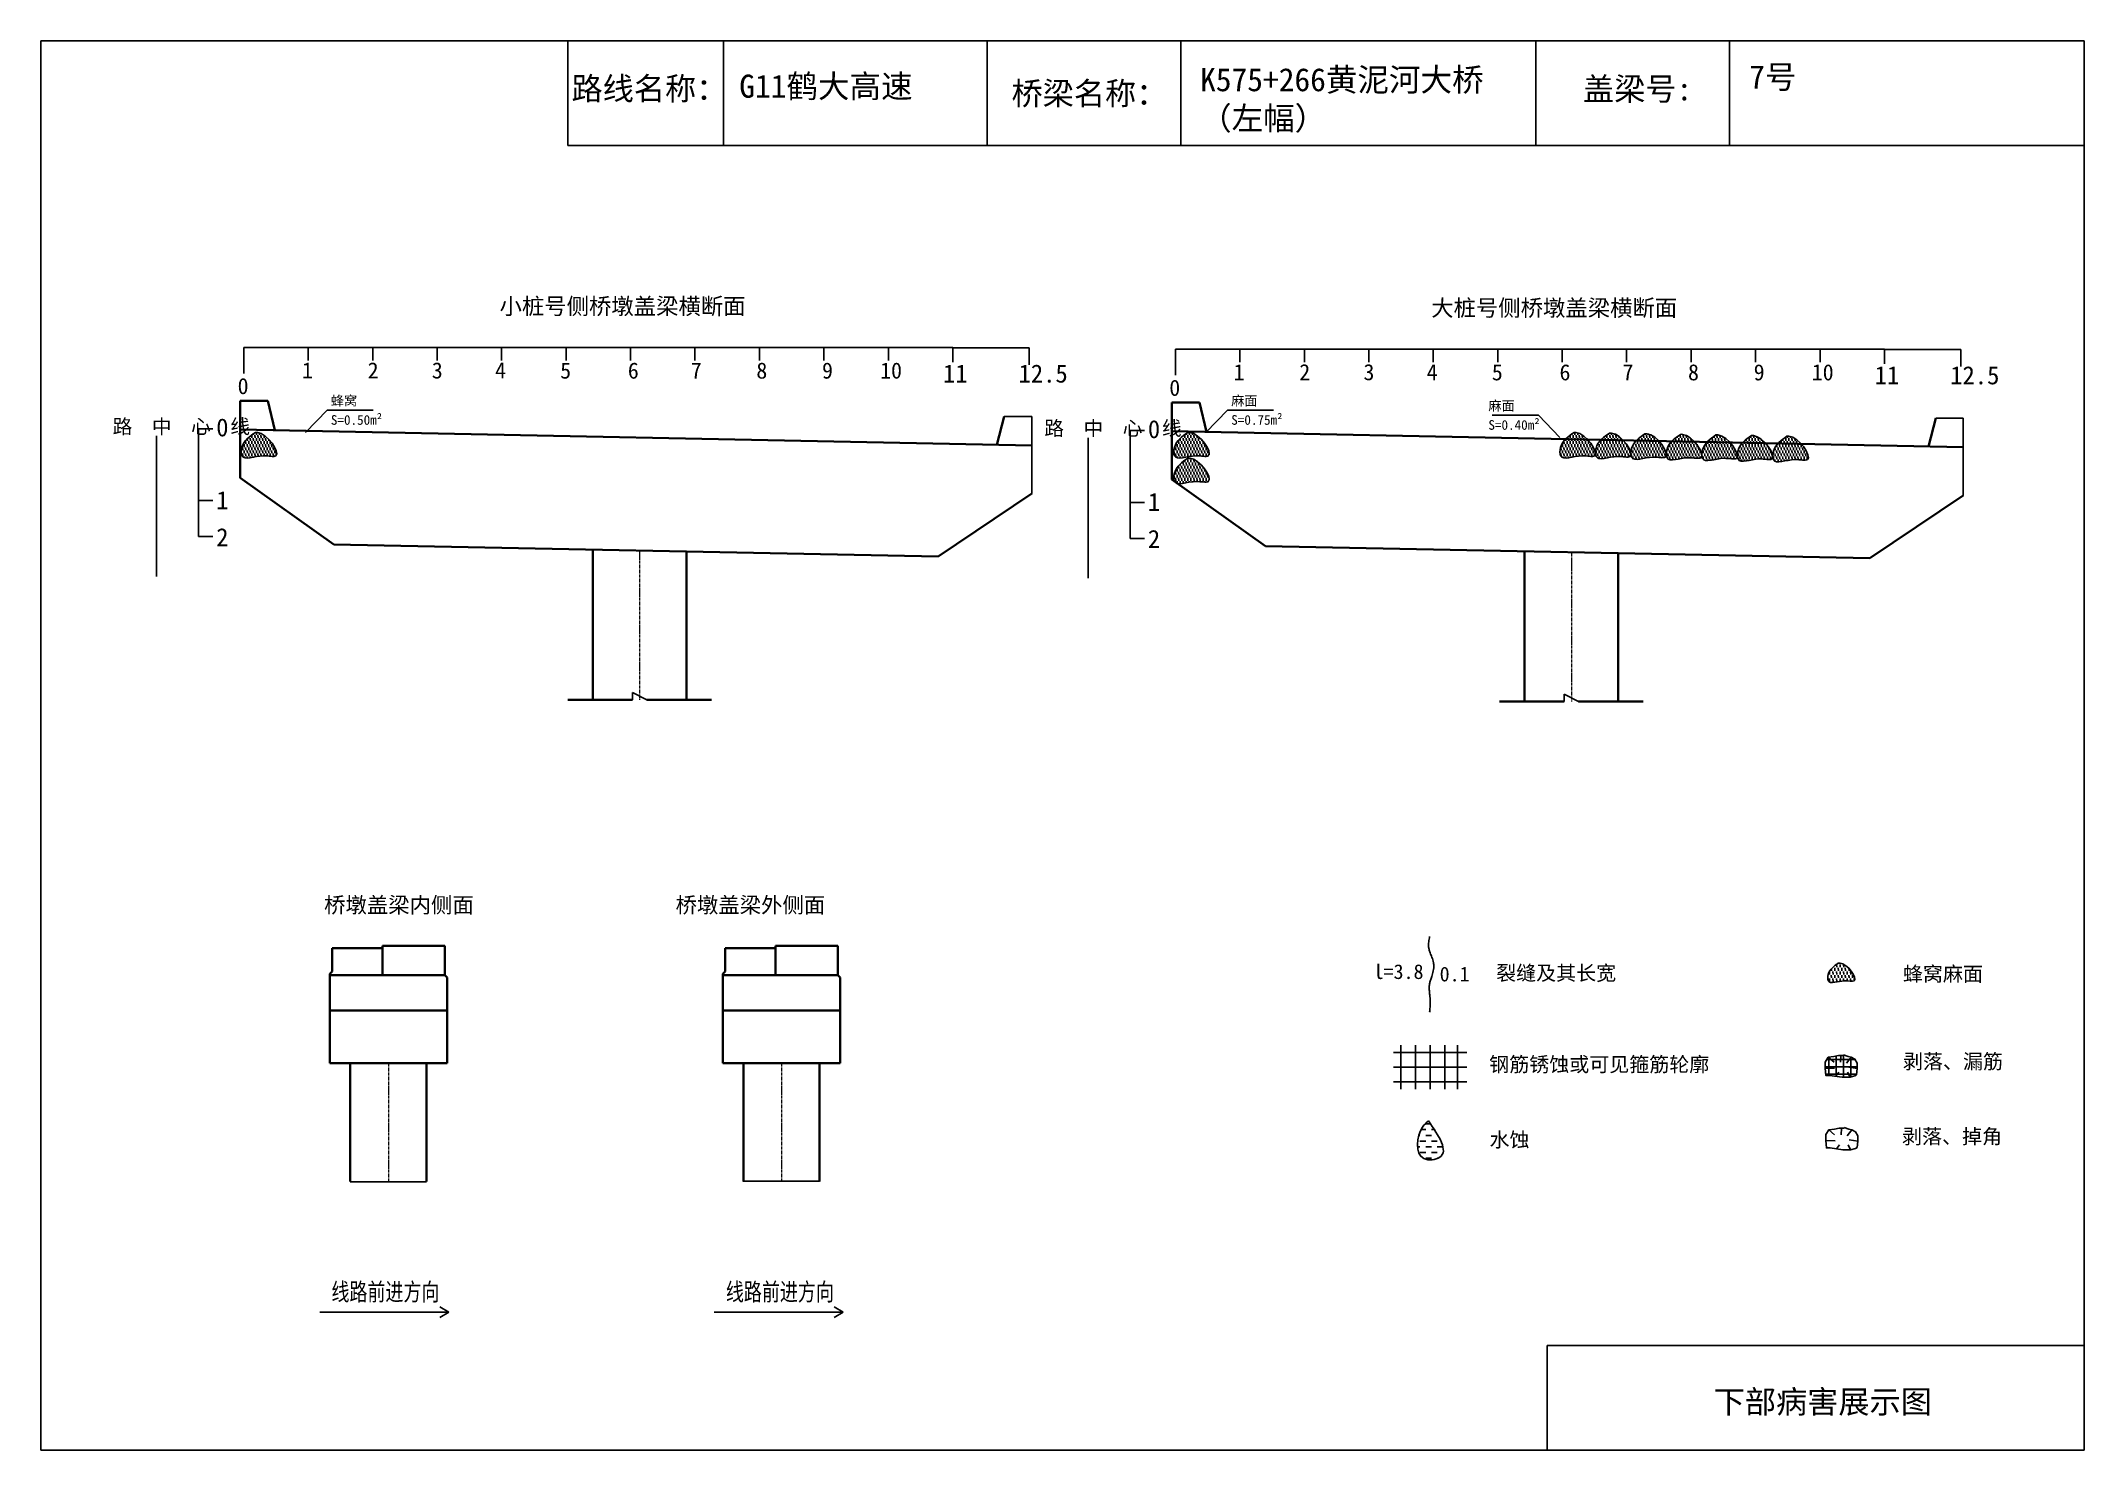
# Model space of a CAD drawing. Header units: millimetres. Extents: x 0 to 530, y -2790 to -99.
# Drawn here: x 0 to 530, y -1860 to -1494 of the extents above; entities that cross this region are included whole.
import ezdxf
from ezdxf.enums import TextEntityAlignment as Align

# ---------------------------------------------------------------- set-up
doc = ezdxf.new("R2010")
doc.units = ezdxf.units.MM
doc.linetypes.add('EBG_CENTER', pattern=[1.1, 0.8, -0.15, 0, -0.15])
doc.layers.add('Center', color=3, linetype='EBG_CENTER', lineweight=18)
doc.layers.add('中粗实线', color=4, linetype='Continuous', lineweight=35)
for name, color, linetype in [('加固措施', 7, 'Continuous'), ('图层1', 7, 'Continuous'), ('文字', 1, 'Continuous'), ('病害', 5, 'Continuous')]:
    doc.layers.add(name, color=color, linetype=linetype)
doc.styles.add('HAN', font='', dxfattribs={"width": 0.75})
doc.styles.get("Standard").update_dxf_attribs({"font": 'simsun.ttc', "height": 4.25})
doc.styles.get('HAN').set_extended_font_data('SimSun')
pattern_1 = [(0, (-3019.80915, -229.5924), (0.396875, 0.79375), [0, -0.79375])]
pattern_2 = [(0, (-5094.3226, -525.2974), (0.396875, 0.79375), [0, -0.79375])]

msp = doc.modelspace()

# ---------------------------------------------------------------- texts
for s, height, p in [('1', 4.18, (67.77, -1581.99)), ('2', 4.18, (84.8, -1581.99)), ('3', 4.18, (101.45, -1581.99)), ('4', 4.18, (117.86, -1581.99)), ('5', 4.18, (134.76, -1582.03)), ('6', 4.18, (152.32, -1582.03)), ('7', 4.18, (168.66, -1582.03)), ('8', 4.18, (185.67, -1582.03)), ('9', 4.18, (202.72, -1582.03)), ('10', 4.181, (217.78, -1582.03)), ('11', 4.693, (234.1, -1583.06)), ('12.5', 4.693, (253.71, -1583.06)), ('1', 4.18, (309.54, -1582.44)), ('2', 4.18, (326.57, -1582.44)), ('3', 4.18, (343.22, -1582.44)), ('4', 4.18, (359.63, -1582.44)), ('5', 4.18, (376.53, -1582.48)), ('6', 4.18, (394.09, -1582.48)), ('7', 4.18, (410.44, -1582.48)), ('8', 4.18, (427.44, -1582.48)), ('9', 4.18, (444.49, -1582.48)), ('10', 4.181, (459.55, -1582.48)), ('11', 4.693, (475.87, -1583.51)), ('12.5', 4.693, (495.48, -1583.51)), ('0', 4.18, (51.06, -1586.05)), ('0', 4.18, (292.83, -1586.5)), ('路  中  心  线', 3.734, (18.64, -1596.31)), ('0', 4.67, (45.51, -1597.02)), ('路  中  心  线', 3.734, (260.41, -1596.76)), ('0', 4.67, (287.28, -1597.47)), ('1', 4.67, (45.51, -1615.91)), ('1', 4.67, (287.28, -1616.36)), ('2', 4.67, (45.51, -1625.5)), ('2', 4.67, (287.28, -1625.95))]:
    msp.add_text(s, height=height).set_placement(p)
at = {"color": 7}
for s, p in [('蜂窝', (75.26, -1589)), ('麻面', (308.91, -1589)), ('麻面', (375.64, -1590.3)), ('S=0.50m²', (75.26, -1594)), ('S=0.75m²', (308.91, -1594)), ('S=0.40m²', (375.64, -1595.3))]:
    msp.add_text(s, height=2.5, dxfattribs=at).set_placement(p)
at = {"char_height": 6, "attachment_point": 1}
for s, insert, width in [('7号', (443.31, -1500.77), 78.5613), ('{\\fSimSun|b0|i0|c134|p2;\\C7;G11鹤大高速}', (181.23, -1503.17), 62.0827), ('K575+266黄泥河大桥（左幅）', (300.82, -1501.48), 84.4751)]:
    msp.add_mtext(s, dxfattribs=dict(at, insert=insert, width=width))
at = {"layer": '图层1'}
for s, p in [('路线名称：', (137.7, -1509.75)), ('桥梁名称：', (251.89, -1511)), ('盖梁号:', (400.2, -1509.84)), ('下部病害展示图', (434.11, -1850.42))]:
    msp.add_text(s, height=5.93, dxfattribs=at).set_placement(p)
at = {"layer": '图层1', "attachment_point": 1}
for s, insert, char_height in [('l=3.8', (345.86, -1733.97), 3.806), ('裂缝及其长宽', (377.65, -1734.32), 3.806), ('0.1', (362.99, -1734.6), 3.806), ('蜂窝麻面', (483.22, -1734.56), 3.806), ('钢筋锈蚀或可见箍筋轮廓', (375.86, -1758.02), 3.8061), ('剥落、漏筋', (483.22, -1757.26), 3.806), ('剥落、掉角', (482.98, -1776.71), 3.806), ('水蚀', (375.93, -1777.58), 3.806)]:
    msp.add_mtext(s, dxfattribs=dict(at, insert=insert, char_height=char_height))
at = {"layer": '文字', "color": 0}
for s, height, p in [('小桩号侧桥墩盖梁横断面', 4.2544, (119.03, -1565.36)), ('大桩号侧桥墩盖梁横断面', 4.2544, (360.8, -1565.81)), ('桥墩盖梁内侧面', 4.069, (73.5, -1720.61)), ('桥墩盖梁外侧面', 4.069, (164.7, -1720.61))]:
    msp.add_text(s, height=height, dxfattribs=at).set_placement(p)

# ---------------------------------------------------------------- blocks, each defined once
blk = doc.blocks.new('88888')
for p, q in [((1245.415, -3599.279), (1245.261, -3599.19)), ((1243.215, -3599.279), (1245.415, -3599.279)), ((1245.415, -3599.279), (1245.261, -3599.367))]:
    blk.add_line(p, q)
at = {"layer": '文字', "color": 0, "style": 'HAN', "width": 0.75}
blk.add_text('线路前进方向', height=0.3, dxfattribs=at).set_placement((1244.335, -3599.082), align=Align.CENTER)
blk = doc.blocks.new('adfsd')
at = {"lineweight": -2, "ltscale": 0.5}
for p, q in [((1140.897, -3083.694), (1140.936, -3083.729)), ((1140.983, -3083.682), (1140.981, -3083.729)), ((1141.053, -3083.694), (1141.022, -3083.735)), ((1140.876, -3083.768), (1140.94, -3083.769)), ((1140.948, -3083.824), (1140.969, -3083.796)), ((1141.045, -3083.83), (1141.028, -3083.796)), ((1141.094, -3083.772), (1141.036, -3083.763))]:
    blk.add_line(p, q, dxfattribs=at)
blk.add_lwpolyline([(1141, -3083.682), (1140.967, -3083.682), (1140.934, -3083.69), (1140.897, -3083.694), (1140.876, -3083.727), (1140.876, -3083.768), (1140.88, -3083.818), (1140.905, -3083.818), (1140.991, -3083.83), (1141.045, -3083.83), (1141.078, -3083.822), (1141.09, -3083.814), (1141.094, -3083.772), (1141.094, -3083.735), (1141.078, -3083.707), (1141.053, -3083.694), (1141.033, -3083.69), (1141, -3083.678)], dxfattribs=at)

# ---------------------------------------------------------------- hatches: boundary and pattern name
at = {"layer": '加固措施', "lineweight": -2}
h = msp.add_hatch(dxfattribs=at)
h.set_pattern_fill('DOTS')
h.set_pattern_definition(pattern_1)
edge = h.paths.add_edge_path()
edge.add_spline(control_points=[(55.66, -1596.01), (54.17, -1597.03), (52.06, -1598.48), (51.82, -1603.86), (56.82, -1601.39), (63.61, -1603.32), (58.55, -1595.89), (55.83, -1596), (55.66, -1596.01)], knot_values=[0, 0, 0, 0, 5.205471, 7.397577, 12.944796, 16.169923, 23.88441, 24.400432, 24.400432, 24.400432, 24.400432], degree=3, periodic=0)
h = msp.add_hatch(dxfattribs=at)
h.set_pattern_fill('DOTS')
h.set_pattern_definition(pattern_1)
edge = h.paths.add_edge_path()
edge.add_spline(control_points=[(55.66, -1596.01), (54.17, -1597.03), (52.06, -1598.48), (51.82, -1603.86), (56.82, -1601.39), (63.61, -1603.32), (58.55, -1595.89), (55.83, -1596), (55.66, -1596.01)], knot_values=[0, 0, 0, 0, 5.205471, 7.397577, 12.944796, 16.169923, 23.88441, 24.400432, 24.400432, 24.400432, 24.400432], degree=3, periodic=0)
h = msp.add_hatch(dxfattribs=at)
h.set_pattern_fill('DOTS')
h.set_pattern_definition(pattern_1)
edge = h.paths.add_edge_path()
edge.add_spline(control_points=[(297.66, -1596.01), (296.17, -1597.03), (294.06, -1598.48), (293.82, -1603.86), (298.82, -1601.39), (305.61, -1603.32), (300.55, -1595.89), (297.83, -1596), (297.66, -1596.01)], knot_values=[0, 0, 0, 0, 5.205471, 7.397577, 12.944796, 16.169923, 23.88441, 24.400432, 24.400432, 24.400432, 24.400432], degree=3, periodic=0)
h = msp.add_hatch(dxfattribs=at)
h.set_pattern_fill('DOTS')
h.set_pattern_definition(pattern_1)
edge = h.paths.add_edge_path()
edge.add_spline(control_points=[(297.66, -1596.01), (296.17, -1597.03), (294.06, -1598.48), (293.82, -1603.86), (298.82, -1601.39), (305.61, -1603.32), (300.55, -1595.89), (297.83, -1596), (297.66, -1596.01)], knot_values=[0, 0, 0, 0, 5.205471, 7.397577, 12.944796, 16.169923, 23.88441, 24.400432, 24.400432, 24.400432, 24.400432], degree=3, periodic=0)
h = msp.add_hatch(dxfattribs=at)
h.set_pattern_fill('DOTS')
h.set_pattern_definition(pattern_1)
edge = h.paths.add_edge_path()
edge.add_spline(control_points=[(397.86, -1596.01), (396.37, -1597.03), (394.26, -1598.48), (394.02, -1603.86), (399.02, -1601.39), (405.81, -1603.32), (400.75, -1595.89), (398.03, -1596), (397.86, -1596.01)], knot_values=[0, 0, 0, 0, 5.205471, 7.397577, 12.944796, 16.169923, 23.88441, 24.400432, 24.400432, 24.400432, 24.400432], degree=3, periodic=0)
h = msp.add_hatch(dxfattribs=at)
h.set_pattern_fill('DOTS')
h.set_pattern_definition(pattern_1)
edge = h.paths.add_edge_path()
edge.add_spline(control_points=[(397.86, -1596.01), (396.37, -1597.03), (394.26, -1598.48), (394.02, -1603.86), (399.02, -1601.39), (405.81, -1603.32), (400.75, -1595.89), (398.03, -1596), (397.86, -1596.01)], knot_values=[0, 0, 0, 0, 5.205471, 7.397577, 12.944796, 16.169923, 23.88441, 24.400432, 24.400432, 24.400432, 24.400432], degree=3, periodic=0)
h = msp.add_hatch(dxfattribs=at)
h.set_pattern_fill('DOTS')
h.set_pattern_definition(pattern_1)
edge = h.paths.add_edge_path()
edge.add_spline(control_points=[(407.07, -1596.17), (405.58, -1597.19), (403.47, -1598.64), (403.23, -1604.02), (408.23, -1601.55), (415.02, -1603.49), (409.96, -1596.05), (407.24, -1596.16), (407.07, -1596.17)], knot_values=[0, 0, 0, 0, 5.205471, 7.397577, 12.944796, 16.169923, 23.88441, 24.400432, 24.400432, 24.400432, 24.400432], degree=3, periodic=0)
h = msp.add_hatch(dxfattribs=at)
h.set_pattern_fill('DOTS')
h.set_pattern_definition(pattern_1)
edge = h.paths.add_edge_path()
edge.add_spline(control_points=[(407.07, -1596.17), (405.58, -1597.19), (403.47, -1598.64), (403.23, -1604.02), (408.23, -1601.55), (415.02, -1603.49), (409.96, -1596.05), (407.24, -1596.16), (407.07, -1596.17)], knot_values=[0, 0, 0, 0, 5.205471, 7.397577, 12.944796, 16.169923, 23.88441, 24.400432, 24.400432, 24.400432, 24.400432], degree=3, periodic=0)
h = msp.add_hatch(dxfattribs=at)
h.set_pattern_fill('DOTS')
h.set_pattern_definition(pattern_1)
edge = h.paths.add_edge_path()
edge.add_spline(control_points=[(416.28, -1596.33), (414.79, -1597.35), (412.68, -1598.8), (412.44, -1604.18), (417.44, -1601.71), (424.23, -1603.65), (419.17, -1596.21), (416.45, -1596.32), (416.28, -1596.33)], knot_values=[0, 0, 0, 0, 5.205471, 7.397577, 12.944796, 16.169923, 23.88441, 24.400432, 24.400432, 24.400432, 24.400432], degree=3, periodic=0)
h = msp.add_hatch(dxfattribs=at)
h.set_pattern_fill('DOTS')
h.set_pattern_definition(pattern_1)
edge = h.paths.add_edge_path()
edge.add_spline(control_points=[(416.28, -1596.33), (414.79, -1597.35), (412.68, -1598.8), (412.44, -1604.18), (417.44, -1601.71), (424.23, -1603.65), (419.17, -1596.21), (416.45, -1596.32), (416.28, -1596.33)], knot_values=[0, 0, 0, 0, 5.205471, 7.397577, 12.944796, 16.169923, 23.88441, 24.400432, 24.400432, 24.400432, 24.400432], degree=3, periodic=0)
h = msp.add_hatch(dxfattribs=at)
h.set_pattern_fill('DOTS')
h.set_pattern_definition(pattern_1)
edge = h.paths.add_edge_path()
edge.add_spline(control_points=[(425.49, -1596.49), (424, -1597.51), (421.89, -1598.96), (421.65, -1604.34), (426.65, -1601.87), (433.44, -1603.81), (428.38, -1596.37), (425.66, -1596.48), (425.49, -1596.49)], knot_values=[0, 0, 0, 0, 5.205471, 7.397577, 12.944796, 16.169923, 23.88441, 24.400432, 24.400432, 24.400432, 24.400432], degree=3, periodic=0)
h = msp.add_hatch(dxfattribs=at)
h.set_pattern_fill('DOTS')
h.set_pattern_definition(pattern_1)
edge = h.paths.add_edge_path()
edge.add_spline(control_points=[(425.49, -1596.49), (424, -1597.51), (421.89, -1598.96), (421.65, -1604.34), (426.65, -1601.87), (433.44, -1603.81), (428.38, -1596.37), (425.66, -1596.48), (425.49, -1596.49)], knot_values=[0, 0, 0, 0, 5.205471, 7.397577, 12.944796, 16.169923, 23.88441, 24.400432, 24.400432, 24.400432, 24.400432], degree=3, periodic=0)
h = msp.add_hatch(dxfattribs=at)
h.set_pattern_fill('DOTS')
h.set_pattern_definition(pattern_1)
edge = h.paths.add_edge_path()
edge.add_spline(control_points=[(434.7, -1596.65), (433.21, -1597.67), (431.1, -1599.13), (430.86, -1604.5), (435.86, -1602.03), (442.65, -1603.97), (437.59, -1596.53), (434.87, -1596.64), (434.7, -1596.65)], knot_values=[0, 0, 0, 0, 5.205471, 7.397577, 12.944796, 16.169923, 23.88441, 24.400432, 24.400432, 24.400432, 24.400432], degree=3, periodic=0)
h = msp.add_hatch(dxfattribs=at)
h.set_pattern_fill('DOTS')
h.set_pattern_definition(pattern_1)
edge = h.paths.add_edge_path()
edge.add_spline(control_points=[(434.7, -1596.65), (433.21, -1597.67), (431.1, -1599.13), (430.86, -1604.5), (435.86, -1602.03), (442.65, -1603.97), (437.59, -1596.53), (434.87, -1596.64), (434.7, -1596.65)], knot_values=[0, 0, 0, 0, 5.205471, 7.397577, 12.944796, 16.169923, 23.88441, 24.400432, 24.400432, 24.400432, 24.400432], degree=3, periodic=0)
h = msp.add_hatch(dxfattribs=at)
h.set_pattern_fill('DOTS')
h.set_pattern_definition(pattern_1)
edge = h.paths.add_edge_path()
edge.add_spline(control_points=[(443.91, -1596.81), (442.42, -1597.83), (440.31, -1599.29), (440.07, -1604.66), (445.07, -1602.19), (451.86, -1604.13), (446.81, -1596.69), (444.08, -1596.8), (443.91, -1596.81)], knot_values=[0, 0, 0, 0, 5.205471, 7.397577, 12.944796, 16.169923, 23.88441, 24.400432, 24.400432, 24.400432, 24.400432], degree=3, periodic=0)
h = msp.add_hatch(dxfattribs=at)
h.set_pattern_fill('DOTS')
h.set_pattern_definition(pattern_1)
edge = h.paths.add_edge_path()
edge.add_spline(control_points=[(443.91, -1596.81), (442.42, -1597.83), (440.31, -1599.29), (440.07, -1604.66), (445.07, -1602.19), (451.86, -1604.13), (446.81, -1596.69), (444.08, -1596.8), (443.91, -1596.81)], knot_values=[0, 0, 0, 0, 5.205471, 7.397577, 12.944796, 16.169923, 23.88441, 24.400432, 24.400432, 24.400432, 24.400432], degree=3, periodic=0)
h = msp.add_hatch(dxfattribs=at)
h.set_pattern_fill('DOTS')
h.set_pattern_definition(pattern_1)
edge = h.paths.add_edge_path()
edge.add_spline(control_points=[(453.12, -1596.97), (451.63, -1597.99), (449.52, -1599.45), (449.28, -1604.83), (454.28, -1602.35), (461.07, -1604.29), (456.02, -1596.85), (453.29, -1596.97), (453.12, -1596.97)], knot_values=[0, 0, 0, 0, 5.205471, 7.397577, 12.944796, 16.169923, 23.88441, 24.400432, 24.400432, 24.400432, 24.400432], degree=3, periodic=0)
h = msp.add_hatch(dxfattribs=at)
h.set_pattern_fill('DOTS')
h.set_pattern_definition(pattern_1)
edge = h.paths.add_edge_path()
edge.add_spline(control_points=[(453.12, -1596.97), (451.63, -1597.99), (449.52, -1599.45), (449.28, -1604.83), (454.28, -1602.35), (461.07, -1604.29), (456.02, -1596.85), (453.29, -1596.97), (453.12, -1596.97)], knot_values=[0, 0, 0, 0, 5.205471, 7.397577, 12.944796, 16.169923, 23.88441, 24.400432, 24.400432, 24.400432, 24.400432], degree=3, periodic=0)
h = msp.add_hatch(dxfattribs=at)
h.set_pattern_fill('DOTS')
h.set_pattern_definition(pattern_1)
edge = h.paths.add_edge_path()
edge.add_spline(control_points=[(297.66, -1602.66), (296.17, -1603.69), (294.06, -1605.14), (293.82, -1610.52), (298.82, -1608.05), (305.61, -1609.98), (300.55, -1602.54), (297.83, -1602.66), (297.66, -1602.66)], knot_values=[0, 0, 0, 0, 5.205471, 7.397577, 12.944796, 16.169923, 23.88441, 24.400432, 24.400432, 24.400432, 24.400432], degree=3, periodic=0)
h = msp.add_hatch(dxfattribs=at)
h.set_pattern_fill('DOTS')
h.set_pattern_definition(pattern_1)
edge = h.paths.add_edge_path()
edge.add_spline(control_points=[(297.66, -1602.66), (296.17, -1603.69), (294.06, -1605.14), (293.82, -1610.52), (298.82, -1608.05), (305.61, -1609.98), (300.55, -1602.54), (297.83, -1602.66), (297.66, -1602.66)], knot_values=[0, 0, 0, 0, 5.205471, 7.397577, 12.944796, 16.169923, 23.88441, 24.400432, 24.400432, 24.400432, 24.400432], degree=3, periodic=0)
h = msp.add_hatch(dxfattribs=at)
h.set_pattern_fill('DOTS', scale=0.761211)
h.set_pattern_definition([(0, (-3146.7425, -173.572), (0.45993196, 0.91986392), [0, -0.91986392])])
edge = h.paths.add_edge_path()
edge.add_spline(control_points=[(466.5, -1733.64), (465.37, -1734.42), (463.76, -1735.53), (463.58, -1739.62), (467.38, -1737.74), (472.55, -1739.21), (468.71, -1733.55), (466.63, -1733.64), (466.5, -1733.64)], knot_values=[0, 0, 0, 0, 5.205471, 7.397577, 12.944796, 16.169923, 23.88441, 24.400432, 24.400432, 24.400432, 24.400432], degree=3, periodic=0)
h = msp.add_hatch(dxfattribs=at)
h.set_pattern_fill('DASH', color=256, scale=0.68509)
h.set_pattern_definition([(0, (-2589.7005, -131.6949), (1.49017954, 1.49017954), [1.4901795, -1.4901795])])
edge = h.paths.add_edge_path()
edge.add_spline(control_points=[(360.1, -1774.58), (359.56, -1775.06), (357.02, -1777.31), (356.34, -1785.5), (366.54, -1784.05), (362.77, -1778.5), (360.1, -1774.58)], knot_values=[0, 0, 0, 0, 3.237042, 15.187225, 21.182779, 35.601669, 35.601669, 35.601669, 35.601669], degree=3, periodic=0)
at = {"layer": '病害', "lineweight": -2}
h = msp.add_hatch(dxfattribs=at)
h.set_pattern_fill('DOTS', color=4, style=0)
h.set_pattern_definition(pattern_2)
edge = h.paths.add_edge_path()
edge.add_spline(control_points=[(55.66, -1596.01), (54.17, -1597.03), (52.06, -1598.48), (51.82, -1603.86), (56.82, -1601.39), (63.61, -1603.32), (58.55, -1595.89), (55.83, -1596), (55.66, -1596.01)], knot_values=[0, 0, 0, 0, 1.041094, 1.479515, 2.588959, 3.233985, 4.776882, 4.880086, 4.880086, 4.880086, 4.880086], degree=3, periodic=0)
h = msp.add_hatch(dxfattribs=at)
h.set_pattern_fill('DOTS', color=4, style=0)
h.set_pattern_definition(pattern_2)
edge = h.paths.add_edge_path()
edge.add_spline(control_points=[(55.66, -1596.01), (54.17, -1597.03), (52.06, -1598.48), (51.82, -1603.86), (56.82, -1601.39), (63.61, -1603.32), (58.55, -1595.89), (55.83, -1596), (55.66, -1596.01)], knot_values=[0, 0, 0, 0, 1.041094, 1.479515, 2.588959, 3.233985, 4.776882, 4.880086, 4.880086, 4.880086, 4.880086], degree=3, periodic=0)
h = msp.add_hatch(dxfattribs=at)
h.set_pattern_fill('DOTS', color=4, style=0)
h.set_pattern_definition(pattern_2)
edge = h.paths.add_edge_path()
edge.add_spline(control_points=[(297.66, -1596.01), (296.17, -1597.03), (294.06, -1598.48), (293.82, -1603.86), (298.82, -1601.39), (305.61, -1603.32), (300.55, -1595.89), (297.83, -1596), (297.66, -1596.01)], knot_values=[0, 0, 0, 0, 1.041094, 1.479515, 2.588959, 3.233985, 4.776882, 4.880086, 4.880086, 4.880086, 4.880086], degree=3, periodic=0)
h = msp.add_hatch(dxfattribs=at)
h.set_pattern_fill('DOTS', color=4, style=0)
h.set_pattern_definition(pattern_2)
edge = h.paths.add_edge_path()
edge.add_spline(control_points=[(297.66, -1596.01), (296.17, -1597.03), (294.06, -1598.48), (293.82, -1603.86), (298.82, -1601.39), (305.61, -1603.32), (300.55, -1595.89), (297.83, -1596), (297.66, -1596.01)], knot_values=[0, 0, 0, 0, 1.041094, 1.479515, 2.588959, 3.233985, 4.776882, 4.880086, 4.880086, 4.880086, 4.880086], degree=3, periodic=0)
h = msp.add_hatch(dxfattribs=at)
h.set_pattern_fill('DOTS', color=4, style=0)
h.set_pattern_definition(pattern_2)
edge = h.paths.add_edge_path()
edge.add_spline(control_points=[(397.86, -1596.01), (396.37, -1597.03), (394.26, -1598.48), (394.02, -1603.86), (399.02, -1601.39), (405.81, -1603.32), (400.75, -1595.89), (398.03, -1596), (397.86, -1596.01)], knot_values=[0, 0, 0, 0, 1.041094, 1.479515, 2.588959, 3.233985, 4.776882, 4.880086, 4.880086, 4.880086, 4.880086], degree=3, periodic=0)
h = msp.add_hatch(dxfattribs=at)
h.set_pattern_fill('DOTS', color=4, style=0)
h.set_pattern_definition(pattern_2)
edge = h.paths.add_edge_path()
edge.add_spline(control_points=[(397.86, -1596.01), (396.37, -1597.03), (394.26, -1598.48), (394.02, -1603.86), (399.02, -1601.39), (405.81, -1603.32), (400.75, -1595.89), (398.03, -1596), (397.86, -1596.01)], knot_values=[0, 0, 0, 0, 1.041094, 1.479515, 2.588959, 3.233985, 4.776882, 4.880086, 4.880086, 4.880086, 4.880086], degree=3, periodic=0)
h = msp.add_hatch(dxfattribs=at)
h.set_pattern_fill('DOTS', color=4, style=0)
h.set_pattern_definition(pattern_2)
edge = h.paths.add_edge_path()
edge.add_spline(control_points=[(407.07, -1596.17), (405.58, -1597.19), (403.47, -1598.64), (403.23, -1604.02), (408.23, -1601.55), (415.02, -1603.49), (409.96, -1596.05), (407.24, -1596.16), (407.07, -1596.17)], knot_values=[0, 0, 0, 0, 1.041094, 1.479515, 2.588959, 3.233985, 4.776882, 4.880086, 4.880086, 4.880086, 4.880086], degree=3, periodic=0)
h = msp.add_hatch(dxfattribs=at)
h.set_pattern_fill('DOTS', color=4, style=0)
h.set_pattern_definition(pattern_2)
edge = h.paths.add_edge_path()
edge.add_spline(control_points=[(407.07, -1596.17), (405.58, -1597.19), (403.47, -1598.64), (403.23, -1604.02), (408.23, -1601.55), (415.02, -1603.49), (409.96, -1596.05), (407.24, -1596.16), (407.07, -1596.17)], knot_values=[0, 0, 0, 0, 1.041094, 1.479515, 2.588959, 3.233985, 4.776882, 4.880086, 4.880086, 4.880086, 4.880086], degree=3, periodic=0)
h = msp.add_hatch(dxfattribs=at)
h.set_pattern_fill('DOTS', color=4, style=0)
h.set_pattern_definition(pattern_2)
edge = h.paths.add_edge_path()
edge.add_spline(control_points=[(416.28, -1596.33), (414.79, -1597.35), (412.68, -1598.8), (412.44, -1604.18), (417.44, -1601.71), (424.23, -1603.65), (419.17, -1596.21), (416.45, -1596.32), (416.28, -1596.33)], knot_values=[0, 0, 0, 0, 1.041094, 1.479515, 2.588959, 3.233985, 4.776882, 4.880086, 4.880086, 4.880086, 4.880086], degree=3, periodic=0)
h = msp.add_hatch(dxfattribs=at)
h.set_pattern_fill('DOTS', color=4, style=0)
h.set_pattern_definition(pattern_2)
edge = h.paths.add_edge_path()
edge.add_spline(control_points=[(416.28, -1596.33), (414.79, -1597.35), (412.68, -1598.8), (412.44, -1604.18), (417.44, -1601.71), (424.23, -1603.65), (419.17, -1596.21), (416.45, -1596.32), (416.28, -1596.33)], knot_values=[0, 0, 0, 0, 1.041094, 1.479515, 2.588959, 3.233985, 4.776882, 4.880086, 4.880086, 4.880086, 4.880086], degree=3, periodic=0)
h = msp.add_hatch(dxfattribs=at)
h.set_pattern_fill('DOTS', color=4, style=0)
h.set_pattern_definition(pattern_2)
edge = h.paths.add_edge_path()
edge.add_spline(control_points=[(425.49, -1596.49), (424, -1597.51), (421.89, -1598.96), (421.65, -1604.34), (426.65, -1601.87), (433.44, -1603.81), (428.38, -1596.37), (425.66, -1596.48), (425.49, -1596.49)], knot_values=[0, 0, 0, 0, 1.041094, 1.479515, 2.588959, 3.233985, 4.776882, 4.880086, 4.880086, 4.880086, 4.880086], degree=3, periodic=0)
h = msp.add_hatch(dxfattribs=at)
h.set_pattern_fill('DOTS', color=4, style=0)
h.set_pattern_definition(pattern_2)
edge = h.paths.add_edge_path()
edge.add_spline(control_points=[(425.49, -1596.49), (424, -1597.51), (421.89, -1598.96), (421.65, -1604.34), (426.65, -1601.87), (433.44, -1603.81), (428.38, -1596.37), (425.66, -1596.48), (425.49, -1596.49)], knot_values=[0, 0, 0, 0, 1.041094, 1.479515, 2.588959, 3.233985, 4.776882, 4.880086, 4.880086, 4.880086, 4.880086], degree=3, periodic=0)
h = msp.add_hatch(dxfattribs=at)
h.set_pattern_fill('DOTS', color=4, style=0)
h.set_pattern_definition(pattern_2)
edge = h.paths.add_edge_path()
edge.add_spline(control_points=[(434.7, -1596.65), (433.21, -1597.67), (431.1, -1599.13), (430.86, -1604.5), (435.86, -1602.03), (442.65, -1603.97), (437.59, -1596.53), (434.87, -1596.64), (434.7, -1596.65)], knot_values=[0, 0, 0, 0, 1.041094, 1.479515, 2.588959, 3.233985, 4.776882, 4.880086, 4.880086, 4.880086, 4.880086], degree=3, periodic=0)
h = msp.add_hatch(dxfattribs=at)
h.set_pattern_fill('DOTS', color=4, style=0)
h.set_pattern_definition(pattern_2)
edge = h.paths.add_edge_path()
edge.add_spline(control_points=[(434.7, -1596.65), (433.21, -1597.67), (431.1, -1599.13), (430.86, -1604.5), (435.86, -1602.03), (442.65, -1603.97), (437.59, -1596.53), (434.87, -1596.64), (434.7, -1596.65)], knot_values=[0, 0, 0, 0, 1.041094, 1.479515, 2.588959, 3.233985, 4.776882, 4.880086, 4.880086, 4.880086, 4.880086], degree=3, periodic=0)
h = msp.add_hatch(dxfattribs=at)
h.set_pattern_fill('DOTS', color=4, style=0)
h.set_pattern_definition(pattern_2)
edge = h.paths.add_edge_path()
edge.add_spline(control_points=[(443.91, -1596.81), (442.42, -1597.83), (440.31, -1599.29), (440.07, -1604.66), (445.07, -1602.19), (451.86, -1604.13), (446.81, -1596.69), (444.08, -1596.8), (443.91, -1596.81)], knot_values=[0, 0, 0, 0, 1.041094, 1.479515, 2.588959, 3.233985, 4.776882, 4.880086, 4.880086, 4.880086, 4.880086], degree=3, periodic=0)
h = msp.add_hatch(dxfattribs=at)
h.set_pattern_fill('DOTS', color=4, style=0)
h.set_pattern_definition(pattern_2)
edge = h.paths.add_edge_path()
edge.add_spline(control_points=[(443.91, -1596.81), (442.42, -1597.83), (440.31, -1599.29), (440.07, -1604.66), (445.07, -1602.19), (451.86, -1604.13), (446.81, -1596.69), (444.08, -1596.8), (443.91, -1596.81)], knot_values=[0, 0, 0, 0, 1.041094, 1.479515, 2.588959, 3.233985, 4.776882, 4.880086, 4.880086, 4.880086, 4.880086], degree=3, periodic=0)
h = msp.add_hatch(dxfattribs=at)
h.set_pattern_fill('DOTS', color=4, style=0)
h.set_pattern_definition(pattern_2)
edge = h.paths.add_edge_path()
edge.add_spline(control_points=[(453.12, -1596.97), (451.63, -1597.99), (449.52, -1599.45), (449.28, -1604.83), (454.28, -1602.35), (461.07, -1604.29), (456.02, -1596.85), (453.29, -1596.97), (453.12, -1596.97)], knot_values=[0, 0, 0, 0, 1.041094, 1.479515, 2.588959, 3.233985, 4.776882, 4.880086, 4.880086, 4.880086, 4.880086], degree=3, periodic=0)
h = msp.add_hatch(dxfattribs=at)
h.set_pattern_fill('DOTS', color=4, style=0)
h.set_pattern_definition(pattern_2)
edge = h.paths.add_edge_path()
edge.add_spline(control_points=[(453.12, -1596.97), (451.63, -1597.99), (449.52, -1599.45), (449.28, -1604.83), (454.28, -1602.35), (461.07, -1604.29), (456.02, -1596.85), (453.29, -1596.97), (453.12, -1596.97)], knot_values=[0, 0, 0, 0, 1.041094, 1.479515, 2.588959, 3.233985, 4.776882, 4.880086, 4.880086, 4.880086, 4.880086], degree=3, periodic=0)
h = msp.add_hatch(dxfattribs=at)
h.set_pattern_fill('DOTS', color=4, style=0)
h.set_pattern_definition(pattern_2)
edge = h.paths.add_edge_path()
edge.add_spline(control_points=[(297.66, -1602.66), (296.17, -1603.69), (294.06, -1605.14), (293.82, -1610.52), (298.82, -1608.05), (305.61, -1609.98), (300.55, -1602.54), (297.83, -1602.66), (297.66, -1602.66)], knot_values=[0, 0, 0, 0, 1.041094, 1.479515, 2.588959, 3.233985, 4.776882, 4.880086, 4.880086, 4.880086, 4.880086], degree=3, periodic=0)
h = msp.add_hatch(dxfattribs=at)
h.set_pattern_fill('DOTS', color=4, style=0)
h.set_pattern_definition(pattern_2)
edge = h.paths.add_edge_path()
edge.add_spline(control_points=[(297.66, -1602.66), (296.17, -1603.69), (294.06, -1605.14), (293.82, -1610.52), (298.82, -1608.05), (305.61, -1609.98), (300.55, -1602.54), (297.83, -1602.66), (297.66, -1602.66)], knot_values=[0, 0, 0, 0, 1.041094, 1.479515, 2.588959, 3.233985, 4.776882, 4.880086, 4.880086, 4.880086, 4.880086], degree=3, periodic=0)
h = msp.add_hatch(dxfattribs=at)
h.set_pattern_fill('DOTS', color=4, scale=0.761211, style=0)
h.set_pattern_definition([(0, (-5550.8623, -516.2597), (0.45993196, 0.91986392), [0, -0.91986392])])
edge = h.paths.add_edge_path()
edge.add_spline(control_points=[(466.5, -1733.64), (465.37, -1734.42), (463.76, -1735.53), (463.58, -1739.62), (467.38, -1737.74), (472.55, -1739.21), (468.71, -1733.55), (466.63, -1733.64), (466.5, -1733.64)], knot_values=[0, 0, 0, 0, 1.041094, 1.479515, 2.588959, 3.233985, 4.776882, 4.880086, 4.880086, 4.880086, 4.880086], degree=3, periodic=0)

# ---------------------------------------------------------------- linework, layer by layer
at = {"color": 0}
for p, q in [((0, -1494.41), (530.24, -1494.41)), ((0, -1860), (0, -1494.41)), ((136.78, -1494.41), (136.78, -1521.59)), ((245.6, -1494.41), (245.6, -1521.59)), ((387.92, -1494.41), (387.92, -1521.59)), ((438.18, -1494.47), (438.18, -1521.65)), ((530.24, -1494.41), (530.24, -1860)), ((136.78, -1521.59), (530.24, -1521.59)), ((52.68, -1580.67), (52.68, -1573.98)), ((52.68, -1573.98), (69.4, -1573.98)), ((69.4, -1573.98), (69.4, -1577.32)), ((69.4, -1573.98), (86.13, -1573.98)), ((86.13, -1573.98), (102.85, -1573.98)), ((86.13, -1573.98), (86.13, -1577.32)), ((102.85, -1573.98), (119.58, -1573.98)), ((102.85, -1573.98), (102.85, -1577.32)), ((119.58, -1573.98), (136.3, -1573.98)), ((119.58, -1573.98), (119.58, -1577.32)), ((136.3, -1573.98), (153.03, -1573.98)), ((136.3, -1573.98), (136.3, -1577.32)), ((153.03, -1573.98), (169.75, -1573.98)), ((153.03, -1573.98), (153.03, -1577.32)), ((169.75, -1573.98), (186.48, -1573.98)), ((169.75, -1573.98), (169.75, -1577.32)), ((186.48, -1573.98), (203.2, -1573.98)), ((186.48, -1573.98), (186.48, -1577.32)), ((186.48, -1573.98), (199.86, -1573.98)), ((203.2, -1573.98), (219.93, -1573.98)), ((203.2, -1573.98), (203.2, -1577.32)), ((203.2, -1573.98), (206.55, -1573.98)), ((219.93, -1573.98), (236.65, -1573.98)), ((219.93, -1573.98), (219.93, -1577.32)), ((236.66, -1574.02), (236.66, -1577.77)), ((294.45, -1581.12), (294.45, -1574.43)), ((294.45, -1574.43), (311.17, -1574.43)), ((311.17, -1574.43), (311.17, -1577.77)), ((311.17, -1574.43), (327.9, -1574.43)), ((327.9, -1574.43), (344.62, -1574.43)), ((327.9, -1574.43), (327.9, -1577.77)), ((344.62, -1574.43), (361.35, -1574.43)), ((344.62, -1574.43), (344.62, -1577.77)), ((361.35, -1574.43), (378.07, -1574.43)), ((361.35, -1574.43), (361.35, -1577.77)), ((378.07, -1574.43), (394.8, -1574.43)), ((378.07, -1574.43), (378.07, -1577.77)), ((394.8, -1574.43), (411.52, -1574.43)), ((394.8, -1574.43), (394.8, -1577.77)), ((411.52, -1574.43), (428.25, -1574.43)), ((411.52, -1574.43), (411.52, -1577.77)), ((428.25, -1574.43), (444.97, -1574.43)), ((428.25, -1574.43), (428.25, -1577.77)), ((428.25, -1574.43), (441.63, -1574.43)), ((444.97, -1574.43), (461.7, -1574.43)), ((444.97, -1574.43), (444.97, -1577.77)), ((444.97, -1574.43), (448.32, -1574.43)), ((461.7, -1574.43), (478.42, -1574.43)), ((461.7, -1574.43), (461.7, -1577.77)), ((478.43, -1574.47), (478.43, -1578.22)), ((44.63, -1595.02), (40.9, -1595.02)), ((40.9, -1595.02), (40.9, -1623.03)), ((286.4, -1595.47), (282.67, -1595.47)), ((282.67, -1595.47), (282.67, -1623.48)), ((40.9, -1613.69), (44.63, -1613.69)), ((282.67, -1614.14), (286.4, -1614.14)), ((40.9, -1623.03), (44.63, -1623.03)), ((282.67, -1623.48), (286.4, -1623.48)), ((153.53, -1665.32), (153.53, -1663.45)), ((395.3, -1665.77), (395.3, -1663.9)), ((390.91, -1860), (390.91, -1832.82)), ((390.91, -1832.82), (530.24, -1832.82)), ((530.24, -1860), (0, -1860))]:
    msp.add_line(p, q, dxfattribs=at)
for p, q in [((236.66, -1574.02), (256.44, -1574.02)), ((256.44, -1574.02), (256.44, -1578.43)), ((478.43, -1574.47), (498.21, -1574.47)), ((498.21, -1574.47), (498.21, -1578.88)), ((249.97, -1591.88), (257.12, -1591.88)), ((257.12, -1591.88), (257.12, -1599.35)), ((491.74, -1592.33), (498.89, -1592.33)), ((498.89, -1592.33), (498.89, -1599.8)), ((257.12, -1599.35), (257.12, -1611.86)), ((498.89, -1599.8), (498.89, -1612.31)), ((153.53, -1663.45), (157.26, -1665.32)), ((395.3, -1663.9), (399.03, -1665.77)), ((80.29, -1790.42), (100.06, -1790.42)), ((182.26, -1790.24), (202.03, -1790.24))]:
    msp.add_line(p, q)
at = {"color": 1}
for p, q in [((29.99, -1596.91), (29.99, -1633.35)), ((271.76, -1597.36), (271.76, -1633.8)), ((352.93, -1754.98), (352.93, -1766.4)), ((356.74, -1754.98), (356.74, -1766.4)), ((360.55, -1754.98), (360.55, -1766.4)), ((364.35, -1754.98), (364.35, -1766.4)), ((367.61, -1754.95), (367.61, -1766.37)), ((351.03, -1756.88), (370.06, -1756.88)), ((463.45, -1758.7), (470.83, -1758.7)), ((463.98, -1758.06), (463.98, -1762.77)), ((465.89, -1757.75), (465.89, -1763.01)), ((467.79, -1757.75), (467.79, -1763.24)), ((469.69, -1758.05), (469.69, -1763.18)), ((351.03, -1760.69), (370.06, -1760.69)), ((351.03, -1764.5), (370.06, -1764.5)), ((463.06, -1760.61), (471.36, -1760.61)), ((463.2, -1762.51), (471.21, -1762.51))]:
    msp.add_line(p, q, dxfattribs=at)
at = {"color": 0}
msp.add_lwpolyline([(0, -1494.41), (530.24, -1494.41), (530.24, -1860), (0, -1860)], dxfattribs=at)
at = {"color": 7}
for points in [[(68.7, -1596), (74.26, -1590.25), (86.26, -1590.25)], [(302.35, -1596), (307.91, -1590.25), (319.91, -1590.25)], [(394.2, -1597.3), (388.64, -1591.55), (376.64, -1591.55)]]:
    msp.add_lwpolyline(points, dxfattribs=at)
at = {"lineweight": -2}
for points, knots in [([(55.66, -1596.01), (54.17, -1597.03), (52.06, -1598.48), (51.82, -1603.86), (56.82, -1601.39), (63.61, -1603.32), (58.55, -1595.89), (55.83, -1596), (55.66, -1596.01)], [0, 0, 0, 0, 2.602735, 3.698789, 6.472398, 8.084961, 11.942205, 12.200216, 12.200216, 12.200216, 12.200216]), ([(55.66, -1596.01), (54.17, -1597.03), (52.06, -1598.48), (51.82, -1603.86), (56.82, -1601.39), (63.61, -1603.32), (58.55, -1595.89), (55.83, -1596), (55.66, -1596.01)], [0, 0, 0, 0, 2.602735, 3.698789, 6.472398, 8.084961, 11.942205, 12.200216, 12.200216, 12.200216, 12.200216]), ([(297.66, -1596.01), (296.17, -1597.03), (294.06, -1598.48), (293.82, -1603.86), (298.82, -1601.39), (305.61, -1603.32), (300.55, -1595.89), (297.83, -1596), (297.66, -1596.01)], [0, 0, 0, 0, 2.602735, 3.698789, 6.472398, 8.084961, 11.942205, 12.200216, 12.200216, 12.200216, 12.200216]), ([(297.66, -1596.01), (296.17, -1597.03), (294.06, -1598.48), (293.82, -1603.86), (298.82, -1601.39), (305.61, -1603.32), (300.55, -1595.89), (297.83, -1596), (297.66, -1596.01)], [0, 0, 0, 0, 2.602735, 3.698789, 6.472398, 8.084961, 11.942205, 12.200216, 12.200216, 12.200216, 12.200216]), ([(397.86, -1596.01), (396.37, -1597.03), (394.26, -1598.48), (394.02, -1603.86), (399.02, -1601.39), (405.81, -1603.32), (400.75, -1595.89), (398.03, -1596), (397.86, -1596.01)], [0, 0, 0, 0, 2.602735, 3.698789, 6.472398, 8.084961, 11.942205, 12.200216, 12.200216, 12.200216, 12.200216]), ([(397.86, -1596.01), (396.37, -1597.03), (394.26, -1598.48), (394.02, -1603.86), (399.02, -1601.39), (405.81, -1603.32), (400.75, -1595.89), (398.03, -1596), (397.86, -1596.01)], [0, 0, 0, 0, 2.602735, 3.698789, 6.472398, 8.084961, 11.942205, 12.200216, 12.200216, 12.200216, 12.200216]), ([(407.07, -1596.17), (405.58, -1597.19), (403.47, -1598.64), (403.23, -1604.02), (408.23, -1601.55), (415.02, -1603.49), (409.96, -1596.05), (407.24, -1596.16), (407.07, -1596.17)], [0, 0, 0, 0, 2.602735, 3.698789, 6.472398, 8.084961, 11.942205, 12.200216, 12.200216, 12.200216, 12.200216]), ([(407.07, -1596.17), (405.58, -1597.19), (403.47, -1598.64), (403.23, -1604.02), (408.23, -1601.55), (415.02, -1603.49), (409.96, -1596.05), (407.24, -1596.16), (407.07, -1596.17)], [0, 0, 0, 0, 2.602735, 3.698789, 6.472398, 8.084961, 11.942205, 12.200216, 12.200216, 12.200216, 12.200216]), ([(416.28, -1596.33), (414.79, -1597.35), (412.68, -1598.8), (412.44, -1604.18), (417.44, -1601.71), (424.23, -1603.65), (419.17, -1596.21), (416.45, -1596.32), (416.28, -1596.33)], [0, 0, 0, 0, 2.602735, 3.698789, 6.472398, 8.084961, 11.942205, 12.200216, 12.200216, 12.200216, 12.200216]), ([(416.28, -1596.33), (414.79, -1597.35), (412.68, -1598.8), (412.44, -1604.18), (417.44, -1601.71), (424.23, -1603.65), (419.17, -1596.21), (416.45, -1596.32), (416.28, -1596.33)], [0, 0, 0, 0, 2.602735, 3.698789, 6.472398, 8.084961, 11.942205, 12.200216, 12.200216, 12.200216, 12.200216]), ([(425.49, -1596.49), (424, -1597.51), (421.89, -1598.96), (421.65, -1604.34), (426.65, -1601.87), (433.44, -1603.81), (428.38, -1596.37), (425.66, -1596.48), (425.49, -1596.49)], [0, 0, 0, 0, 2.602735, 3.698789, 6.472398, 8.084961, 11.942205, 12.200216, 12.200216, 12.200216, 12.200216]), ([(425.49, -1596.49), (424, -1597.51), (421.89, -1598.96), (421.65, -1604.34), (426.65, -1601.87), (433.44, -1603.81), (428.38, -1596.37), (425.66, -1596.48), (425.49, -1596.49)], [0, 0, 0, 0, 2.602735, 3.698789, 6.472398, 8.084961, 11.942205, 12.200216, 12.200216, 12.200216, 12.200216]), ([(434.7, -1596.65), (433.21, -1597.67), (431.1, -1599.13), (430.86, -1604.5), (435.86, -1602.03), (442.65, -1603.97), (437.59, -1596.53), (434.87, -1596.64), (434.7, -1596.65)], [0, 0, 0, 0, 2.602735, 3.698789, 6.472398, 8.084961, 11.942205, 12.200216, 12.200216, 12.200216, 12.200216]), ([(434.7, -1596.65), (433.21, -1597.67), (431.1, -1599.13), (430.86, -1604.5), (435.86, -1602.03), (442.65, -1603.97), (437.59, -1596.53), (434.87, -1596.64), (434.7, -1596.65)], [0, 0, 0, 0, 2.602735, 3.698789, 6.472398, 8.084961, 11.942205, 12.200216, 12.200216, 12.200216, 12.200216]), ([(443.91, -1596.81), (442.42, -1597.83), (440.31, -1599.29), (440.07, -1604.66), (445.07, -1602.19), (451.86, -1604.13), (446.81, -1596.69), (444.08, -1596.8), (443.91, -1596.81)], [0, 0, 0, 0, 2.602735, 3.698789, 6.472398, 8.084961, 11.942205, 12.200216, 12.200216, 12.200216, 12.200216]), ([(443.91, -1596.81), (442.42, -1597.83), (440.31, -1599.29), (440.07, -1604.66), (445.07, -1602.19), (451.86, -1604.13), (446.81, -1596.69), (444.08, -1596.8), (443.91, -1596.81)], [0, 0, 0, 0, 2.602735, 3.698789, 6.472398, 8.084961, 11.942205, 12.200216, 12.200216, 12.200216, 12.200216]), ([(453.12, -1596.97), (451.63, -1597.99), (449.52, -1599.45), (449.28, -1604.83), (454.28, -1602.35), (461.07, -1604.29), (456.02, -1596.85), (453.29, -1596.97), (453.12, -1596.97)], [0, 0, 0, 0, 2.602735, 3.698789, 6.472398, 8.084961, 11.942205, 12.200216, 12.200216, 12.200216, 12.200216]), ([(453.12, -1596.97), (451.63, -1597.99), (449.52, -1599.45), (449.28, -1604.83), (454.28, -1602.35), (461.07, -1604.29), (456.02, -1596.85), (453.29, -1596.97), (453.12, -1596.97)], [0, 0, 0, 0, 2.602735, 3.698789, 6.472398, 8.084961, 11.942205, 12.200216, 12.200216, 12.200216, 12.200216]), ([(297.66, -1602.66), (296.17, -1603.69), (294.06, -1605.14), (293.82, -1610.52), (298.82, -1608.05), (305.61, -1609.98), (300.55, -1602.54), (297.83, -1602.66), (297.66, -1602.66)], [0, 0, 0, 0, 2.602735, 3.698789, 6.472398, 8.084961, 11.942205, 12.200216, 12.200216, 12.200216, 12.200216]), ([(297.66, -1602.66), (296.17, -1603.69), (294.06, -1605.14), (293.82, -1610.52), (298.82, -1608.05), (305.61, -1609.98), (300.55, -1602.54), (297.83, -1602.66), (297.66, -1602.66)], [0, 0, 0, 0, 2.602735, 3.698789, 6.472398, 8.084961, 11.942205, 12.200216, 12.200216, 12.200216, 12.200216]), ([(466.5, -1733.64), (465.37, -1734.42), (463.76, -1735.53), (463.58, -1739.62), (467.38, -1737.74), (472.55, -1739.21), (468.71, -1733.55), (466.63, -1733.64), (466.5, -1733.64)], [0, 0, 0, 0, 3.962461, 5.631115, 9.853718, 12.30872, 18.18107, 18.573871, 18.573871, 18.573871, 18.573871])]:
    msp.add_open_spline(points, degree=3, knots=knots, dxfattribs=at)
at = {"layer": 'Center', "color": 1}
for p, q in [((155.39, -1626.83), (155.39, -1665.32)), ((397.17, -1627.28), (397.17, -1665.77)), ((90.2, -1759.62), (90.2, -1790.3)), ((192.2, -1759.62), (192.2, -1790.3))]:
    msp.add_line(p, q, dxfattribs=at)
at = {"layer": '中粗实线', "color": 0}
for p, q in [((51.73, -1595.24), (51.73, -1587.77)), ((51.73, -1587.77), (58.88, -1587.77)), ((58.88, -1587.77), (60.75, -1595.42)), ((293.5, -1595.69), (293.5, -1588.22)), ((293.5, -1588.22), (300.65, -1588.22)), ((300.65, -1588.22), (302.52, -1595.87)), ((51.73, -1595.24), (51.73, -1607.75)), ((257.12, -1599.35), (51.73, -1595.24)), ((249.97, -1591.88), (248.1, -1599.17)), ((293.5, -1595.69), (293.5, -1608.2)), ((498.89, -1599.8), (293.5, -1595.69)), ((491.74, -1592.33), (489.87, -1599.62)), ((51.73, -1607.75), (76, -1625.04)), ((232.85, -1628.17), (257.12, -1611.86)), ((293.5, -1608.2), (317.77, -1625.49)), ((474.62, -1628.63), (498.89, -1612.31)), ((232.85, -1628.17), (76, -1625.04)), ((143.26, -1626.58), (143.26, -1665.32)), ((167.53, -1627.07), (167.53, -1665.32)), ((474.62, -1628.63), (317.77, -1625.49)), ((385.03, -1627.03), (385.03, -1665.77)), ((409.3, -1627.52), (409.3, -1665.77)), ((153.53, -1665.32), (136.72, -1665.32)), ((174.07, -1665.32), (157.26, -1665.32)), ((395.3, -1665.77), (378.49, -1665.77)), ((415.84, -1665.77), (399.03, -1665.77)), ((75.58, -1729.78), (88.68, -1729.78)), ((75.58, -1729.78), (75.58, -1735.87)), ((88.68, -1729.17), (104.82, -1729.17)), ((88.68, -1729.17), (88.68, -1736.79)), ((104.82, -1729.17), (104.82, -1736.79)), ((177.59, -1729.78), (190.68, -1729.78)), ((177.59, -1729.78), (177.59, -1735.87)), ((190.68, -1729.17), (206.82, -1729.17)), ((190.68, -1729.17), (190.68, -1736.79)), ((206.82, -1729.17), (206.82, -1736.79)), ((75.58, -1735.87), (74.98, -1736.48)), ((74.98, -1759.62), (74.98, -1736.48)), ((74.98, -1736.79), (104.82, -1736.79)), ((104.82, -1736.79), (105.42, -1737.4)), ((105.42, -1759.62), (105.42, -1737.4)), ((177.59, -1735.87), (176.98, -1736.48)), ((176.98, -1759.62), (176.98, -1736.48)), ((176.98, -1736.79), (206.82, -1736.79)), ((206.82, -1736.79), (207.43, -1737.4)), ((207.43, -1759.62), (207.43, -1737.4)), ((74.98, -1745.92), (105.42, -1745.92)), ((176.98, -1745.92), (207.43, -1745.92)), ((74.98, -1759.62), (105.42, -1759.62)), ((80.3, -1759.62), (80.3, -1790.3)), ((100.1, -1759.62), (100.1, -1790.3)), ((176.98, -1759.62), (207.43, -1759.62)), ((182.31, -1759.62), (182.31, -1790.3)), ((202.1, -1759.62), (202.1, -1790.3))]:
    msp.add_line(p, q, dxfattribs=at)
at = {"layer": '加固措施', "lineweight": -2}
msp.add_open_spline([(360.1, -1774.58), (359.56, -1775.06), (357.02, -1777.31), (356.34, -1785.5), (366.54, -1784.05), (362.77, -1778.5), (360.1, -1774.58)], degree=3, knots=[0, 0, 0, 0, 2.217654, 10.404596, 14.512083, 24.390306, 24.390306, 24.390306, 24.390306], dxfattribs=at)
at = {"layer": '图层1', "lineweight": -2}
msp.add_open_spline([(360.38, -1726.74), (360.34, -1726.98), (360.29, -1727.21), (360.18, -1727.91), (360.12, -1728.35), (360.09, -1728.97), (360.09, -1729.17), (360.12, -1729.48), (360.13, -1729.6), (360.17, -1729.83), (360.2, -1729.94), (360.3, -1730.36), (360.42, -1730.68), (360.69, -1731.39), (360.85, -1731.77), (361.15, -1732.6), (361.29, -1733.05), (361.43, -1733.83), (361.46, -1734.13), (361.47, -1734.73), (361.44, -1735.02), (361.37, -1735.57), (361.31, -1735.84), (361.19, -1736.35), (361.12, -1736.59), (360.93, -1737.2), (360.8, -1737.55), (360.59, -1738.21), (360.49, -1738.52), (360.39, -1738.94), (360.36, -1739.08), (360.33, -1739.31), (360.31, -1739.41), (360.3, -1739.63), (360.29, -1739.75), (360.28, -1740.16), (360.3, -1740.48), (360.35, -1741.17), (360.39, -1741.54), (360.46, -1742.18), (360.48, -1742.44), (360.52, -1742.95), (360.53, -1743.18), (360.54, -1743.64), (360.54, -1743.87), (360.53, -1744.54), (360.5, -1744.98), (360.45, -1745.74), (360.42, -1746.06), (360.4, -1746.38)], degree=3, knots=[0, 0, 0, 0, 0.93103, 0.93103, 2.904338, 2.904338, 3.933552, 3.933552, 4.598026, 4.598026, 5.2625, 5.2625, 6.799065, 6.799065, 8.335629, 8.335629, 9.872194, 9.872194, 10.744529, 10.744529, 11.616864, 11.616864, 12.4892, 12.4892, 13.361535, 13.361535, 14.755665, 14.755665, 16.149795, 16.149795, 16.835641, 16.835641, 17.410365, 17.410365, 17.98509, 17.98509, 19.45733, 19.45733, 20.929571, 20.929571, 21.910052, 21.910052, 22.722819, 22.722819, 23.535585, 23.535585, 25.161117, 25.161117, 26.428502, 26.428502, 26.428502, 26.428502], dxfattribs=at)
at = {"layer": '病害', "color": 5}
for p, q in [((136.78, -1494.41), (136.78, -1521.59)), ((245.6, -1494.41), (245.6, -1521.59)), ((387.92, -1494.41), (387.92, -1521.59)), ((530.24, -1494.41), (530.24, -1521.59)), ((136.78, -1521.59), (387.36, -1521.59)), ((387.36, -1521.59), (530.24, -1521.59)), ((390.91, -1832.82), (530.24, -1832.82)), ((390.91, -1832.82), (390.91, -1860)), ((530.24, -1832.82), (530.24, -1860))]:
    msp.add_line(p, q, dxfattribs=at)
at = {"layer": '病害', "color": 0}
for p, q in [((177.19, -1494.41), (177.19, -1521.59)), ((295.85, -1494.41), (295.85, -1521.59))]:
    msp.add_line(p, q, dxfattribs=at)

# ---------------------------------------------------------------- block references
for name, p, xscale, yscale, zscale in [('adfsd', (-42959.3, 115608.99), 38.06053851010397, 38.06053851010397, 38.06053851010397), ('adfsd', (-42959.14, 115590.16), 38.06053851010397, 38.06053851010397, 38.06053851010397), ('88888', (-18854.61, 52971.98), 15.22421540404159, 15.22421540404159, 15.22421540404159), ('88888', (-18752.24, 52971.98), 15.22421540404159, 15.22421540404159, 15.22421540404159)]:
    msp.add_blockref(name, p, dxfattribs=dict(xscale=xscale, yscale=yscale, zscale=zscale))

msp.set_redraw_order([(e.dxf.handle, doc.entitydb.next_handle()) for e in msp.query("TEXT MTEXT ATTDEF DIMENSION ARC_DIMENSION")])  # texts and dimensions are drawn at this point

doc.saveas('drawing.dxf')
